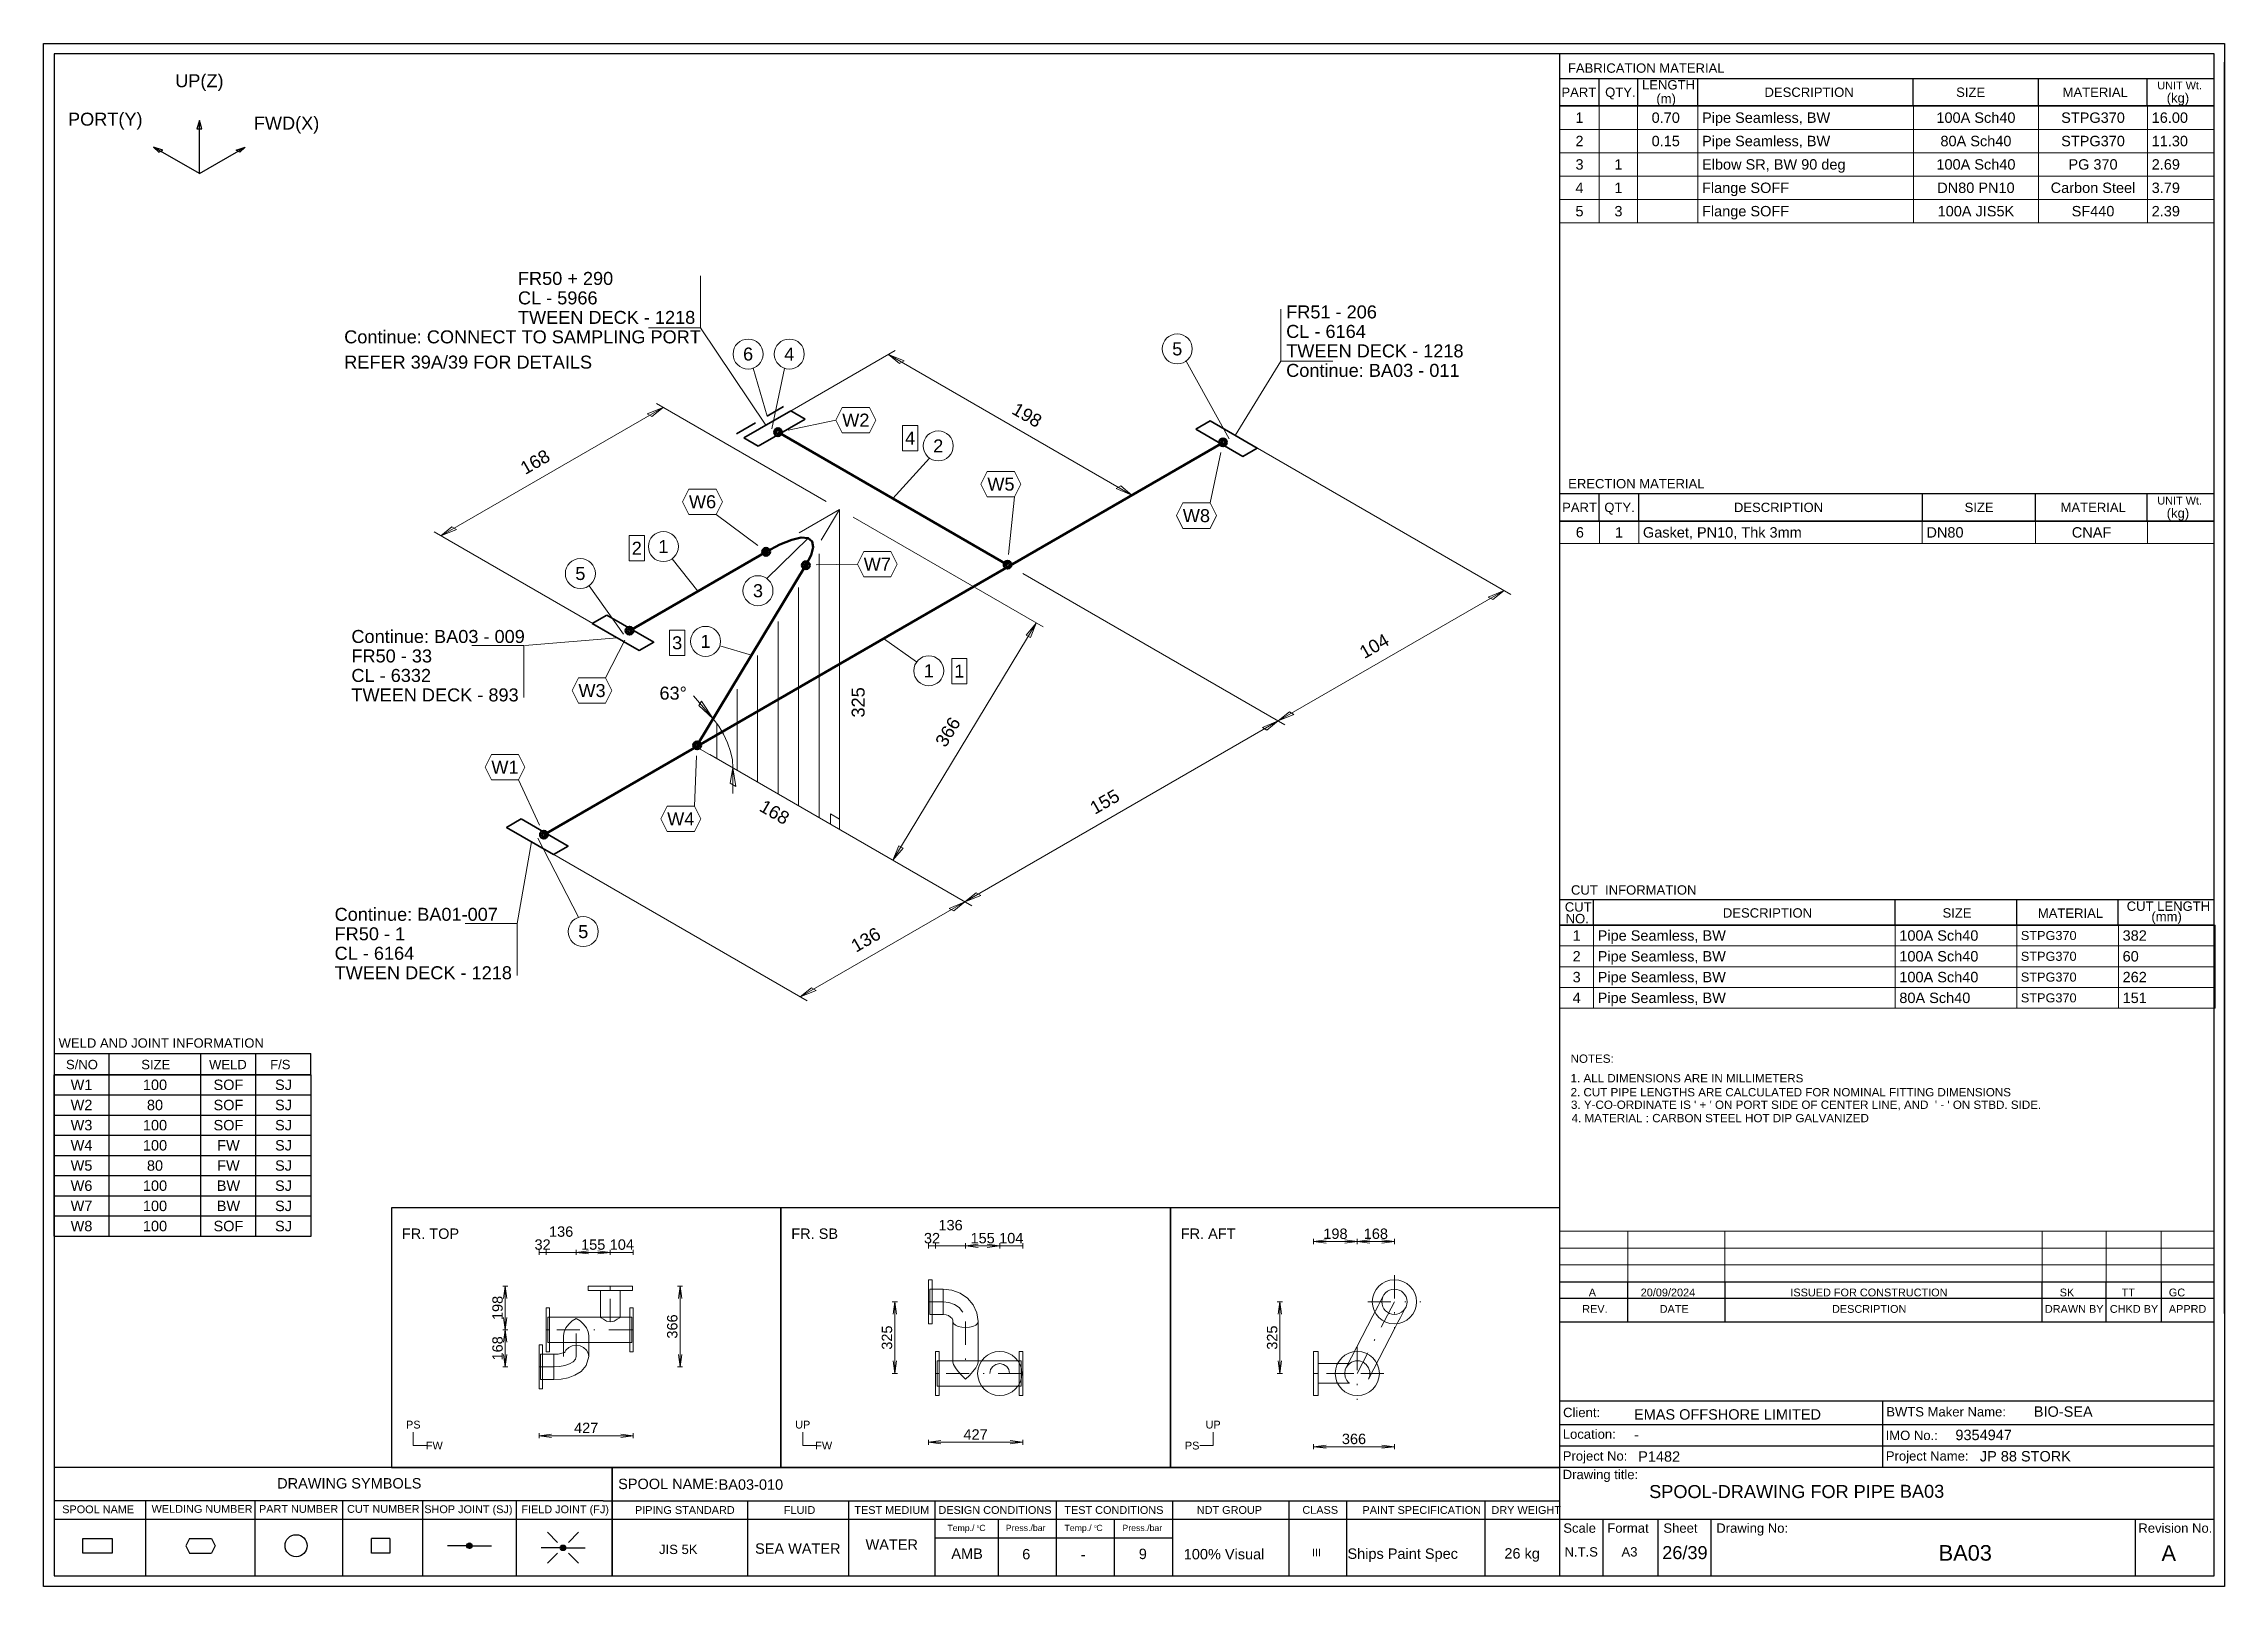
# Model space of a CAD drawing. Header units: millimetres. Extents: x 0 to 420, y 0 to 297.
import ezdxf
from ezdxf.enums import TextEntityAlignment as Align

# ---------------------------------------------------------------- set-up
doc = ezdxf.new("R2010")
doc.units = ezdxf.units.MM
doc.linetypes.add('DOTTED_DASHED5', pattern=[9.99996, 4.444427, -2.666656, 0.222221, -2.666656])
doc.linetypes.add('DOTTED_DASHED6', pattern=[10.0001, 4.444489, -2.666693, 0.222224, -2.666693])
for name, color, linetype in [('FramesFromTables', 40, 'Continuous'), ('I_Coordinates', 11, 'Continuous'), ('I_CutNumbers', 10, 'Continuous'), ('I_Dimensions', 4, 'Continuous'), ('I_OtherComponents', 2, 'Continuous'), ('I_PartNumbers', 9, 'Continuous'), ('I_Pipes', 1, 'Continuous'), ('I_Tags', 8, 'Continuous'), ('I_Triangles', 5, 'Continuous'), ('SymbolsOnDrawingSheet', 1, 'Continuous'), ('TextFromTables', 2, 'Continuous'), ('TextFromTextBoxes', 2, 'Continuous')]:
    doc.layers.add(name, color=color, linetype=linetype)
doc.styles.add('Cadmatic Default Text', font='arial.ttf')

msp = doc.modelspace()

# ---------------------------------------------------------------- texts
at = {"layer": 'I_Coordinates', "linetype": 'ByBlock', "lineweight": 0, "style": 'Cadmatic Default Text'}
for s, p in [('FR51 - 206', (239.31, 244.1)), ('Continue: CONNECT TO SAMPLING PORT', (57.89, 239.3)), ('CL - 6164', (239.31, 240.35)), ('REFER 39A/39 FOR DETAILS', (57.89, 234.44)), ('TWEEN DECK - 1218', (239.31, 236.6)), ('Continue: BA03 - 011', (239.31, 232.85))]:
    msp.add_text(s, height=2.5, dxfattribs=at).set_placement(p)
for s, p in [('Continue: BA03 - 009', (59.28, 184.12)), ('CL - 6332', (59.28, 176.62)), ('FR50 - 33', (59.28, 180.37)), ('TWEEN DECK - 893', (59.28, 172.87))]:
    msp.add_text(s, height=2.5, dxfattribs=at).set_placement(p, align=Align.TOP_LEFT)
at = {"layer": 'I_PartNumbers', "linetype": 'ByBlock', "lineweight": 0, "style": 'Cadmatic Default Text'}
msp.add_text('6', height=2.5, dxfattribs=at).set_placement((135.68, 237.24), align=Align.MIDDLE_CENTER)
at = {"layer": 'SymbolsOnDrawingSheet', "linetype": 'ByBlock', "lineweight": 25, "style": 'Cadmatic Default Text'}
for s, p in [('UP(Z)', (30, 289.86)), ('PORT(Y)', (11.88, 282.46)), ('FWD(X)', (46.79, 281.7))]:
    msp.add_text(s, height=2.5, dxfattribs=at).set_placement(p, align=Align.MIDDLE_CENTER)
for s, p in [('FR. TOP', (69, 68.9)), ('FR. SB', (144, 68.9)), ('FR. AFT', (219, 68.9))]:
    msp.add_text(s, height=2, dxfattribs=at).set_placement(p, align=Align.TOP_LEFT)
at = {"layer": 'SymbolsOnDrawingSheet', "linetype": 'ByBlock', "lineweight": 13, "style": 'Cadmatic Default Text'}
for s, p in [('136', (99.67, 68.3)), ('32', (171.1, 67.04)), ('136', (174.67, 69.54)), ('155', (180.85, 67.04)), ('104', (186.36, 67.04)), ('198', (248.8, 67.89)), ('168', (256.58, 67.89)), ('32', (96.1, 65.8)), ('155', (105.85, 65.8)), ('104', (111.36, 65.8)), ('427', (104.49, 30.5)), ('427', (179.49, 29.24)), ('366', (252.37, 28.39))]:
    msp.add_text(s, height=2, dxfattribs=at).set_placement(p, align=Align.MIDDLE_CENTER)
for s, p in [('198', (87.42, 53.6)), ('366', (121.07, 50.03)), ('168', (87.42, 45.82)), ('325', (162.42, 47.89)), ('325', (236.6, 47.89))]:
    msp.add_text(s, height=2, rotation=90, dxfattribs=at).set_placement(p, align=Align.MIDDLE_CENTER)
at = {"layer": 'SymbolsOnDrawingSheet', "linetype": 'ByBlock', "lineweight": 18, "style": 'Cadmatic Default Text'}
for s, p in [('PS', (71.2, 31.14)), ('UP', (146.2, 31.14)), ('UP', (225.24, 31.14)), ('FW', (75.24, 27.1)), ('FW', (150.24, 27.1)), ('PS', (221.2, 27.1))]:
    msp.add_text(s, height=1.5, dxfattribs=at).set_placement(p, align=Align.MIDDLE_CENTER)
at = {"layer": 'TextFromTables', "linetype": 'ByBlock', "lineweight": 13, "style": 'Cadmatic Default Text'}
for s, p in [('1', (295.8, 282.75)), ('2', (295.8, 278.25)), ('3', (295.8, 273.75)), ('4', (295.8, 269.25)), ('5', (295.8, 264.75))]:
    msp.add_text(s, height=2, dxfattribs=at).set_placement(p, align=Align.MIDDLE_CENTER)
at = {"layer": 'TextFromTables', "linetype": 'ByBlock', "lineweight": 25, "style": 'Cadmatic Default Text'}
for s, p in [('0.70 ', (312.8, 282.75)), ('100A Sch40', (372.15, 282.75)), ('STPG370', (394.7, 282.75)), ('0.15 ', (312.8, 278.25)), ('80A Sch40', (372.15, 278.25)), ('STPG370', (394.7, 278.25)), ('1', (303.3, 273.75)), ('100A Sch40', (372.15, 273.75)), ('PG 370', (394.7, 273.75)), ('1', (303.3, 269.25)), ('DN80 PN10', (372.15, 269.25)), ('Carbon Steel', (394.7, 269.25)), ('3', (303.3, 264.75)), ('100A JIS5K', (372.15, 264.75)), ('SF440', (394.7, 264.75)), ('6', (295.87, 202.91)), ('1', (303.42, 202.91)), ('CNAF', (394.42, 202.91)), ('1', (295.25, 125.3)), ('2', (295.25, 121.3)), ('3', (295.25, 117.3)), ('4', (295.25, 113.3)), ('W1', (7.3, 96.56)), ('100', (21.45, 96.56)), ('SOF', (35.6, 96.56)), ('SJ', (46.2, 96.56)), ('W2', (7.3, 92.67)), ('80', (21.45, 92.67)), ('SOF', (35.6, 92.67)), ('SJ', (46.2, 92.67)), ('W3', (7.3, 88.79)), ('100', (21.45, 88.79)), ('SOF', (35.6, 88.79)), ('SJ', (46.2, 88.79)), ('W4', (7.3, 84.91)), ('100', (21.45, 84.91)), ('FW', (35.6, 84.91)), ('SJ', (46.2, 84.91)), ('W5', (7.3, 81.02)), ('80', (21.45, 81.02)), ('FW', (35.6, 81.02)), ('SJ', (46.2, 81.02)), ('W6', (7.3, 77.14)), ('100', (21.45, 77.14)), ('BW', (35.6, 77.14)), ('SJ', (46.2, 77.14)), ('W7', (7.3, 73.25)), ('100', (21.45, 73.25)), ('BW', (35.6, 73.25)), ('SJ', (46.2, 73.25)), ('W8', (7.3, 69.37)), ('100', (21.45, 69.37)), ('SOF', (35.6, 69.37)), ('SJ', (46.2, 69.37))]:
    msp.add_text(s, height=2, dxfattribs=at).set_placement(p, align=Align.MIDDLE_CENTER)
for s, height, p in [('Pipe Seamless, BW ', 2, (319.4, 282.75)), ('16.00', 2, (406, 282.75)), ('Pipe Seamless, BW ', 2, (319.4, 278.25)), ('11.30', 2, (406, 278.25)), ('Elbow SR, BW 90 deg', 2, (319.4, 273.75)), ('2.69', 2, (406, 273.75)), ('Flange SOFF ', 2, (319.4, 269.25)), ('3.79', 2, (406, 269.25)), ('Flange SOFF ', 2, (319.4, 264.75)), ('2.39', 2, (406, 264.75)), ('Gasket, PN10, Thk 3mm ', 2, (308.02, 202.91)), ('DN80', 2, (362.62, 202.91)), ('Pipe Seamless, BW', 2, (299.3, 125.3)), ('100A Sch40', 2, (357.4, 125.3)), ('STPG370', 1.75, (380.8, 125.3)), ('382', 2, (400.4, 125.3)), ('Pipe Seamless, BW', 2, (299.3, 121.3)), ('100A Sch40', 2, (357.4, 121.3)), ('STPG370', 1.75, (380.8, 121.3)), ('60', 2, (400.4, 121.3)), ('Pipe Seamless, BW', 2, (299.3, 117.3)), ('100A Sch40', 2, (357.4, 117.3)), ('STPG370', 1.75, (380.8, 117.3)), ('262', 2, (400.4, 117.3)), ('Pipe Seamless, BW', 2, (299.3, 113.3)), ('80A Sch40', 2, (357.4, 113.3)), ('STPG370', 1.75, (380.8, 113.3)), ('151', 2, (400.4, 113.3))]:
    msp.add_text(s, height=height, dxfattribs=at).set_placement(p, align=Align.MIDDLE_LEFT)
at = {"layer": 'TextFromTextBoxes', "linetype": 'ByBlock', "lineweight": -3, "style": 'Cadmatic Default Text'}
for s, p in [('EMAS OFFSHORE LIMITED', (306.3, 33.1)), ('BIO-SEA', (383.3, 33.65)), ('9354947', (368.2, 29.15)), ('-', (306.3, 29.2)), ('P1482', (307.1, 25)), ('JP 88 STORK', (372.9, 25.05)), ('BA03-010', (130, 19.6))]:
    msp.add_text(s, height=2, dxfattribs=at).set_placement(p, align=Align.MIDDLE_LEFT)
at = {"layer": 'TextFromTextBoxes', "linetype": 'ByBlock', "lineweight": 25, "style": 'Cadmatic Default Text'}
msp.add_text('BA03', height=2.5, dxfattribs=at).set_placement((357.5, 18.3), align=Align.MIDDLE_LEFT)
at = {"layer": 'TextFromTextBoxes', "linetype": 'ByBlock', "lineweight": -3, "style": 'Cadmatic Default Text'}
for s, height, p in [('WATER', 2, (163.35, 8.05)), ('SEA WATER', 2, (145.25, 7.28)), ('AMB', 2, (177.85, 6.3)), ('6', 2, (189.25, 6.2)), ('-', 2, (200.2, 6.15)), ('9', 2, (211.7, 6.25)), ('100% Visual', 2, (227.35, 6.2)), ('Ships Paint Spec', 2, (261.75, 6.3)), ('26 kg', 2, (284.75, 6.35)), ('26/39', 2.5, (316.1, 6.5))]:
    msp.add_text(s, height=height, dxfattribs=at).set_placement(p, align=Align.MIDDLE_CENTER)
at = {"layer": 'TextFromTextBoxes', "linetype": 'ByBlock', "lineweight": 25, "style": 'Cadmatic Default Text'}
msp.add_text('BA03', height=3, dxfattribs=at).set_placement((370.1, 6.45), align=Align.MIDDLE_CENTER)

# ---------------------------------------------------------------- blocks, each defined once
blk = doc.blocks.new('SEDS_SPOOL_FORMAT_Gol_8')
at = {"layer": 'SymbolsOnDrawingSheet', "linetype": 'ByBlock', "lineweight": -3, "flags": 128}
for points in [[(0, 297), (420, 297), (420, 0), (0, 0), (0, 297)], [(418.01, 295.01), (2, 295.01)], [(2, 295.01), (2, 2)], [(292.02, 50.91), (292.02, 295.01)], [(418.01, 2), (418.01, 295.01)], [(292.02, 290.3), (418.01, 290.3)], [(299.59, 285.01), (299.59, 290.3)], [(307.02, 285.01), (307.02, 290.3)], [(318.61, 285.01), (318.61, 290.3)], [(360.08, 285.01), (360.08, 290.3)], [(384.18, 285.01), (384.18, 290.3)], [(405.15, 285.01), (405.15, 290.3)], [(405.15, 285.01), (405.15, 290.3)], [(420, 52.53), (420, 293.46)], [(420, 52.53), (420, 293.46)], [(292.02, 284.66), (292.02, 288.77)], [(292, 285), (418, 285)], [(292, 253.5), (292, 285)], [(292, 253.5), (292, 285)], [(292.02, 285.01), (418.01, 285.01)], [(418.01, 285.01), (292.02, 285.01)], [(418, 253.5), (418, 285)], [(292.02, 210.38), (418.01, 210.38)], [(299.57, 205.08), (299.57, 210.38)], [(307.21, 205.08), (307.21, 210.38)], [(361.83, 205.03), (361.83, 210.38)], [(383.61, 205.08), (383.61, 210.38)], [(405.15, 205.17), (405.15, 210.38)], [(292.02, 205.08), (292.02, 209.18)], [(292.02, 205.08), (418.01, 205.08)], [(292.02, 186.7), (292.02, 205.08)], [(292.02, 186.7), (292.02, 205.08)], [(418.01, 205.08), (292.02, 205.08)], [(418, 166), (418, 205)], [(292.02, 132.23), (418.01, 132.23)], [(292.02, 127.3), (292.02, 131.41)], [(298.48, 127.3), (298.48, 132.23)], [(356.6, 127.3), (356.6, 132.23)], [(380.01, 127.3), (380.01, 132.23)], [(399.56, 127.3), (399.56, 132.23)], [(292.02, 127.3), (418.01, 127.3)], [(418.01, 127.3), (292.02, 127.3)], [(418, 111.3), (418, 127.3)], [(2, 102.57), (51.49, 102.57)], [(12.6, 98.45), (12.6, 102.57)], [(30.28, 98.45), (30.28, 102.57)], [(40.88, 98.45), (40.88, 102.57)], [(51.49, 98.45), (51.49, 102.57)], [(2, 98.5), (51.5, 98.5)], [(2, 98.5), (51.5, 98.5)], [(51.49, 98.47), (2, 98.47)], [(2, 98.45), (51.49, 98.45)], [(418, 55.4), (418, 68.5)], [(292.02, 52.57), (292.02, 66.5)], [(292.02, 52.57), (292.02, 66.5)], [(292.02, 58.6), (418.01, 58.6)], [(292.02, 55.47), (418.01, 55.47)], [(305.1, 50.91), (305.1, 58.6)], [(323.84, 50.91), (323.84, 58.6)], [(384.91, 50.91), (384.91, 58.6)], [(397.21, 50.91), (397.21, 58.6)], [(407.86, 50.91), (407.86, 58.6)], [(292.02, 50.91), (418.01, 50.91)], [(292.02, 2), (292.02, 50.91)], [(292.02, 35.73), (418.01, 35.73)], [(354.24, 22.93), (354.24, 35.73)], [(292.02, 31.13), (418.01, 31.13)], [(292.02, 27.03), (418.01, 27.03)], [(2, 22.93), (107.74, 22.93)], [(107.74, 22.93), (292.02, 22.93)], [(109.52, 22.93), (109.52, 2)], [(109.52, 2), (109.52, 22.93)], [(292.02, 22.93), (418.01, 22.93)], [(107.74, 16.45), (2, 16.45)], [(2, 12.91), (292.02, 12.91)], [(19.62, 16.45), (19.62, 2)], [(40.69, 16.45), (40.69, 2)], [(57.56, 16.45), (57.56, 2)], [(72.95, 16.45), (72.95, 2)], [(91.02, 16.45), (91.02, 2)], [(107.74, 16.45), (292.02, 16.45)], [(135.58, 16.45), (135.58, 2)], [(155.03, 16.45), (155.03, 2)], [(171.67, 16.45), (171.67, 2)], [(183.82, 12.91), (183.82, 2)], [(195.02, 16.45), (195.02, 2)], [(206.21, 12.91), (206.21, 2)], [(217.4, 16.45), (217.4, 2)], [(239.85, 16.45), (239.85, 2)], [(250.91, 16.34), (250.91, 2)], [(277.59, 16.45), (277.59, 2)], [(292.02, 12.91), (418.01, 12.91)], [(300.39, 2), (300.39, 12.91)], [(310.96, 2), (310.96, 12.91)], [(321.13, 2), (321.13, 12.91)], [(402.9, 2), (402.9, 12.91)], [(13.2, 6.41), (7.55, 6.41), (7.55, 9.23), (13.2, 9.23)], [(13.2, 9.23), (13.2, 6.41)], [(28.12, 9.23), (27.42, 7.82)], [(28.12, 9.23), (32.36, 9.23)], [(32.36, 9.23), (33.07, 7.82)], [(66.68, 9.23), (66.68, 6.41), (63.15, 6.41), (63.15, 9.23)], [(66.68, 9.23), (63.15, 9.23)], [(99, 8.47), (97.06, 10.41)], [(101.09, 8.47), (103.03, 10.41)], [(171.67, 9.37), (217.4, 9.37)], [(171.67, 9.37), (217.4, 9.37)], [(27.42, 7.82), (28.12, 6.41)], [(28.12, 6.41), (32.36, 6.41)], [(33.07, 7.82), (32.36, 6.41)], [(81.48, 7.82), (77.79, 7.82)], [(81.49, 7.78), (82.04, 8.32)], [(81.51, 7.9), (81.93, 8.32)], [(81.52, 7.7), (82.14, 8.32)], [(81.55, 7.62), (82.22, 8.29)], [(81.56, 8.06), (81.76, 8.26)], [(81.57, 7.54), (82.28, 8.25)], [(81.62, 7.48), (82.34, 8.2)], [(81.68, 7.44), (82.4, 8.16)], [(81.74, 7.39), (82.45, 8.1)], [(81.8, 7.35), (82.48, 8.02)], [(81.88, 7.32), (82.5, 7.94)], [(81.98, 7.32), (82.53, 7.86)], [(82.09, 7.32), (82.52, 7.75)], [(82.24, 7.36), (82.47, 7.59)], [(82.54, 7.82), (86.24, 7.82)], [(99.51, 7.42), (95.82, 7.42)], [(99, 6.38), (97.06, 4.44)], [(99.53, 7.47), (99.99, 7.93)], [(99.53, 7.37), (100.1, 7.93)], [(99.56, 7.29), (100.2, 7.93)], [(99.58, 7.62), (99.88, 7.93)], [(99.58, 7.21), (100.27, 7.89)], [(99.61, 7.13), (100.33, 7.84)], [(99.67, 7.08), (100.39, 7.8)], [(99.73, 7.03), (100.45, 7.75)], [(99.79, 6.99), (100.49, 7.69)], [(99.85, 6.94), (100.52, 7.61)], [(99.94, 6.92), (100.54, 7.53)], [(100.04, 6.92), (100.57, 7.45)], [(100.15, 6.92), (100.54, 7.31)], [(100.38, 7.04), (100.49, 7.15)], [(100.57, 7.42), (104.27, 7.42)], [(101.09, 6.38), (103.03, 4.44)], [(2, 2), (418.01, 2)]]:
    blk.add_lwpolyline(points, dxfattribs=at)
at = {"layer": 'SymbolsOnDrawingSheet', "linetype": 'ByBlock', "lineweight": -3}
for centre, radius in [((48.63, 7.82), 2.12), ((82.01, 7.82), 0.53), ((100.04, 7.42), 0.53)]:
    blk.add_circle(centre, radius, dxfattribs=at)
at = {"layer": 'SymbolsOnDrawingSheet', "linetype": 'ByBlock', "lineweight": -3, "style": 'Cadmatic Default Text'}
for s, height, p in [('FABRICATION MATERIAL', 1.8, (293.57, 293.19)), ('LENGTH', 1.8, (307.84, 289.97)), ('PART', 1.8, (292.32, 288.55)), ('QTY.', 1.8, (300.74, 288.55)), ('DESCRIPTION', 1.8, (331.43, 288.55)), ('SIZE', 1.8, (368.34, 288.55)), ('MATERIAL', 1.8, (388.84, 288.55)), ('UNIT Wt.', 1.5, (407.08, 289.7)), (' (kg)', 1.8, (408.19, 287.46)), ('ERECTION MATERIAL', 1.8, (293.62, 213.19)), ('PART', 1.8, (292.45, 208.62)), ('QTY.', 1.8, (300.58, 208.62)), ('DESCRIPTION', 1.8, (325.54, 208.62)), ('SIZE', 1.8, (369.97, 208.62)), ('MATERIAL', 1.8, (388.45, 208.62)), ('UNIT Wt.', 1.5, (407.08, 209.77)), (' (kg)', 1.8, (408.19, 207.53)), ('CUT  INFORMATION', 1.8, (294.16, 134.97)), ('CUT ', 1.8, (292.97, 131.7)), ('DESCRIPTION', 1.8, (323.41, 130.55)), ('SIZE', 1.8, (365.72, 130.55)), ('MATERIAL', 1.8, (384.07, 130.5)), ('CUT LENGTH', 1.8, (401.19, 131.85)), ('NO.', 1.8, (293.13, 129.46)), ('(mm)', 1.8, (405.94, 129.85)), ('WELD AND JOINT INFORMATION', 1.8, (2.89, 105.5)), ('S/NO', 1.8, (4.31, 101.36)), ('SIZE', 1.8, (18.81, 101.36)), ('WELD', 1.8, (31.86, 101.36)), ('F/S', 1.8, (43.63, 101.36)), ('SPOOL-DRAWING FOR PIPE', 2.5, (309.22, 19.5))]:
    blk.add_text(s, height=height, dxfattribs=at).set_placement(p, align=Align.TOP_LEFT)
for s, height, p in [('(m)', 1.8, (310.6, 285.51)), ('Client:', 1.8, (292.64, 32.58)), ('BWTS Maker Name:', 1.8, (354.88, 32.71)), ('Location:', 1.8, (292.58, 28.41)), ('IMO No.:', 1.8, (354.76, 28.17)), ('Project No:', 1.8, (292.58, 24.2)), ('Project Name:', 1.8, (354.8, 24.2)), ('Drawing title:', 1.8, (292.57, 20.64)), ('DRAWING SYMBOLS', 2, (44.98, 18.84)), ('Temp./  C   ', 1.2, (174.06, 10.65)), ('0', 0.53, (179.71, 11.25)), ('Press./bar', 1.2, (185.31, 10.65)), ('Temp./  C   ', 1.2, (196.61, 10.65)), ('0', 0.53, (202.37, 11.25)), ('Press./bar', 1.2, (207.78, 10.65)), ('Scale', 1.8, (292.68, 10.32)), ('Format', 1.8, (301.16, 10.32)), ('Sheet', 1.8, (311.96, 10.32)), ('Drawing No:', 1.8, (322.14, 10.32)), ('Revision No.', 1.8, (403.43, 10.32)), ('N.T.S', 1.8, (292.92, 5.74)), ('A3', 1.8, (303.89, 5.74))]:
    blk.add_text(s, height=height, dxfattribs=at).set_placement(p)
for s, height, p in [('NOTES:', 1.6, (294.08, 101.59)), ('1. ALL DIMENSIONS ARE IN MILLIMETERS', 1.6, (294.08, 97.83)), ('2. CUT PIPE LENGTHS ARE CALCULATED FOR NOMINAL FITTING DIMENSIONS', 1.6, (294.08, 95.13)), ("3. Y-CO-ORDINATE IS ' + ' ON PORT SIDE OF CENTER LINE, AND  ' - ' ON STBD. SIDE.", 1.6, (294.16, 92.72)), ('4. MATERIAL : CARBON STEEL HOT DIP GALVANIZED', 1.6, (294.28, 90.15)), ('A', 1.5, (297.58, 56.58)), ('20/09/2024', 1.5, (307.59, 56.58)), ('ISSUED FOR CONSTRUCTION', 1.5, (336.41, 56.58)), ('SK', 1.5, (388.28, 56.58)), ('TT', 1.5, (400.21, 56.58)), ('GC', 1.5, (409.3, 56.58)), ('REV.', 1.5, (296.32, 53.41)), ('DATE', 1.5, (311.24, 53.41)), ('DESCRIPTION', 1.5, (344.43, 53.41)), ('DRAWN BY', 1.5, (385.43, 53.41)), ('CHKD BY', 1.5, (397.94, 53.41)), ('APPRD', 1.5, (409.3, 53.41)), ('SPOOL NAME:', 2, (110.65, 19.73)), ('SPOOL NAME', 1.5, (3.58, 14.83)), ('WELDING NUMBER', 1.5, (20.79, 14.91)), ('PART NUMBER', 1.5, (41.48, 14.91)), ('CUT NUMBER', 1.5, (58.44, 14.91)), ('SHOP JOINT (SJ)', 1.5, (73.31, 14.85)), ('FIELD JOINT (FJ)', 1.5, (92, 14.83)), ('PIPING STANDARD', 1.5, (113.89, 14.7)), ('FLUID', 1.5, (142.57, 14.7)), ('TEST MEDIUM', 1.5, (156.14, 14.7)), ('DESIGN CONDITIONS', 1.5, (172.34, 14.7)), ('TEST CONDITIONS', 1.5, (196.58, 14.7)), ('NDT GROUP', 1.5, (222.09, 14.7)), ('CLASS', 1.5, (242.43, 14.72)), ('PAINT SPECIFICATION', 1.5, (254.01, 14.7)), ('DRY WEIGHT', 1.5, (278.84, 14.7)), ('JIS 5K', 1.8, (118.53, 7.12)), ('III', 1.5, (244.26, 6.51)), ('A', 3, (407.89, 6.4))]:
    blk.add_text(s, height=height, dxfattribs=at).set_placement(p, align=Align.MIDDLE_LEFT)
blk = doc.blocks.new('BA01726637007_PRT_110_3')
at = {"layer": 'I_OtherComponents', "linetype": 'ByBlock', "lineweight": 35, "flags": 128}
blk.add_lwpolyline([(169.92, 199.46), (172.7, 201.07), (181.75, 195.84), (178.97, 194.23), (169.92, 199.46)], dxfattribs=at)
at = {"layer": 'I_OtherComponents', "linetype": 'ByBlock', "lineweight": 50}
for radius in [0.75, 0.375]:
    blk.add_circle((175.15, 196.93), radius, dxfattribs=at)
blk = doc.blocks.new('BA01726637007_PRT_111_3')
at = {"layer": 'I_Pipes', "linetype": 'ByBlock', "lineweight": 50}
blk.add_line((175.15, 196.93), (44.35, 121.41), dxfattribs=at)
blk = doc.blocks.new('BA01726637007_PRT_116_3')
at = {"layer": 'I_OtherComponents', "linetype": 'ByBlock', "lineweight": 35, "flags": 128}
blk.add_lwpolyline([(39.96, 124.43), (37.18, 122.82), (46.23, 117.6), (49.01, 119.2), (39.96, 124.43)], dxfattribs=at)
at = {"layer": 'I_OtherComponents', "linetype": 'ByBlock', "lineweight": 50}
for radius in [0.75, 0.375]:
    blk.add_circle((44.35, 121.41), radius, dxfattribs=at)
blk = doc.blocks.new('BA01726637007_PRT_119_3')
at = {"layer": 'I_Pipes', "linetype": 'ByBlock', "lineweight": 50}
blk.add_line((133.65, 173.38), (89.45, 198.89), dxfattribs=at)
blk = doc.blocks.new('BA01726637007_PRT_121_3')
at = {"layer": 'I_Pipes', "linetype": 'ByBlock', "lineweight": 50}
blk.add_line((94.8, 173.28), (73.86, 138.62), dxfattribs=at)
blk = doc.blocks.new('BA01726637007_PRT_122_3')
at = {"layer": 'I_Pipes', "linetype": 'ByBlock', "lineweight": 0}
for q in [(93.52, 179.55), (97.72, 178.12)]:
    blk.add_line((101.3, 184.04), q, dxfattribs=at)
at = {"layer": 'I_Pipes', "linetype": 'ByBlock', "lineweight": 50, "flags": 128}
blk.add_lwpolyline([(87.15, 175.87), (89.79, 177.26), (92.07, 178.18), (93.92, 178.6), (95.25, 178.5), (96.03, 177.88), (96.21, 176.78), (95.8, 175.23), (94.8, 173.28)], dxfattribs=at)
at = {"layer": 'I_Pipes', "linetype": 'ByBlock', "lineweight": 50}
for centre, radius in [((87.15, 175.87), 0.75), ((87.15, 175.87), 0.375), ((94.8, 173.28), 0.75), ((94.8, 173.28), 0.375)]:
    blk.add_circle(centre, radius, dxfattribs=at)
blk = doc.blocks.new('BA01726637007_PRT_123_3')
at = {"layer": 'I_Pipes', "linetype": 'ByBlock', "lineweight": 50}
blk.add_line((60.84, 160.68), (87.15, 175.87), dxfattribs=at)
blk = doc.blocks.new('BA01726637007_PRT_124_3')
at = {"layer": 'I_OtherComponents', "linetype": 'ByBlock', "lineweight": 35, "flags": 128}
blk.add_lwpolyline([(56.45, 163.7), (53.67, 162.09), (62.72, 156.87), (65.5, 158.47), (56.45, 163.7)], dxfattribs=at)
at = {"layer": 'I_OtherComponents', "linetype": 'ByBlock', "lineweight": 50}
for radius in [0.75, 0.375]:
    blk.add_circle((60.84, 160.68), radius, dxfattribs=at)
blk = doc.blocks.new('BA01726637007_TRI_0_3')
at = {"layer": 'I_Triangles', "linetype": 'ByBlock', "lineweight": 0}
for p, q in [((97.35, 124.69), (97.35, 175.51)), ((93.41, 126.97), (93.41, 168.98)), ((89.47, 129.24), (89.47, 162.46)), ((85.52, 131.52), (85.52, 155.93)), ((81.58, 133.8), (81.58, 149.4)), ((77.64, 136.07), (77.64, 142.88))]:
    blk.add_line(p, q, dxfattribs=at)
at = {"layer": 'I_Triangles', "linetype": 'ByBlock', "lineweight": 0, "flags": 128}
for points in [[(73.69, 138.35), (101.3, 122.42), (101.3, 184.04)], [(73.17, 148.15), (76.94, 143.73), (74.17, 146.25), (74.69, 147.11), (76.94, 143.73), (78.03, 142.3), (78.97, 140.74), (79.73, 139.11), (80.3, 137.45), (80.65, 135.82), (80.77, 134.27), (80.2, 131.33), (81.33, 130.68), (80.77, 134.27), (80.77, 129.37)], [(99.56, 123.42), (99.56, 125.42), (101.3, 124.42)]]:
    blk.add_lwpolyline(points, dxfattribs=at)
at = {"layer": 'I_Triangles', "linetype": 'ByBlock', "lineweight": 0, "style": 'Cadmatic Default Text'}
blk.add_text('63°', height=2.5, dxfattribs=at).set_placement((69.25, 148.66), align=Align.MIDDLE_CENTER)
for s, rotation, p in [('325', 90, (104.87, 146.88)), ('168', 330, (88.78, 125.75))]:
    blk.add_text(s, height=2.5, rotation=rotation, dxfattribs=at).set_placement(p, align=Align.MIDDLE_CENTER)
blk = doc.blocks.new('BA01726637007_DIM_0_3')
at = {"layer": 'I_Dimensions', "linetype": 'ByBlock', "lineweight": 0}
for p, q in [((126.74, 107.73), (76.29, 136.85)), ((44.59, 118.55), (95.03, 89.42)), ((93.73, 90.17), (125.44, 108.48))]:
    blk.add_line(p, q, dxfattribs=at)
at = {"layer": 'I_Dimensions', "linetype": 'ByBlock', "lineweight": 0, "flags": 128}
for points in [[(125.44, 108.48), (123.27, 106.73), (122.41, 107.23), (125.44, 108.48)], [(93.73, 90.17), (96.77, 91.42), (95.9, 91.92), (93.73, 90.17)]]:
    blk.add_lwpolyline(points, dxfattribs=at)
at = {"layer": 'I_Dimensions', "linetype": 'ByBlock', "lineweight": 0, "style": 'Cadmatic Default Text'}
blk.add_text('136', height=2.5, rotation=30, dxfattribs=at).set_placement((106.34, 101.2), align=Align.MIDDLE_CENTER)
blk = doc.blocks.new('BA01726637007_DIM_1_3')
at = {"layer": 'I_Dimensions', "linetype": 'ByBlock', "lineweight": 0}
for p, q in [((187.05, 142.55), (136.6, 171.67)), ((125.44, 108.48), (185.75, 143.3)), ((76.29, 136.85), (126.74, 107.73))]:
    blk.add_line(p, q, dxfattribs=at)
at = {"layer": 'I_Dimensions', "linetype": 'ByBlock', "lineweight": 0, "flags": 128}
for points in [[(185.75, 143.3), (183.59, 141.55), (182.72, 142.05), (185.75, 143.3)], [(125.44, 108.48), (128.47, 109.73), (127.6, 110.23), (125.44, 108.48)]]:
    blk.add_lwpolyline(points, dxfattribs=at)
at = {"layer": 'I_Dimensions', "linetype": 'ByBlock', "lineweight": 0, "style": 'Cadmatic Default Text'}
blk.add_text('155', height=2.5, rotation=30, dxfattribs=at).set_placement((152.35, 127.76), align=Align.MIDDLE_CENTER)
blk = doc.blocks.new('BA01726637007_DIM_2_3')
at = {"layer": 'I_Dimensions', "linetype": 'ByBlock', "lineweight": 0}
for p, q in [((89.7, 201.75), (112, 214.63)), ((110.7, 213.88), (157.6, 186.8)), ((158.9, 187.55), (136.6, 174.67))]:
    blk.add_line(p, q, dxfattribs=at)
at = {"layer": 'I_Dimensions', "linetype": 'ByBlock', "lineweight": 0, "flags": 128}
for points in [[(110.7, 213.88), (112.86, 212.13), (113.73, 212.63), (110.7, 213.88)], [(157.6, 186.8), (154.57, 188.05), (155.44, 188.55), (157.6, 186.8)]]:
    blk.add_lwpolyline(points, dxfattribs=at)
at = {"layer": 'I_Dimensions', "linetype": 'ByBlock', "lineweight": 0, "style": 'Cadmatic Default Text'}
blk.add_text('198', height=2.5, rotation=330, dxfattribs=at).set_placement((137.4, 202.21), align=Align.MIDDLE_CENTER)
blk = doc.blocks.new('BA01726637007_DIM_3_3')
at = {"layer": 'I_Dimensions', "linetype": 'ByBlock', "lineweight": 0}
for p, q in [((24.49, 178.94), (67.3, 203.66)), ((66.01, 204.41), (98.7, 185.54)), ((55.88, 160.82), (23.19, 179.69))]:
    blk.add_line(p, q, dxfattribs=at)
at = {"layer": 'I_Dimensions', "linetype": 'ByBlock', "lineweight": 0, "flags": 128}
for points in [[(67.3, 203.66), (65.14, 201.91), (64.27, 202.41), (67.3, 203.66)], [(24.49, 178.94), (27.52, 180.19), (26.65, 180.69), (24.49, 178.94)]]:
    blk.add_lwpolyline(points, dxfattribs=at)
at = {"layer": 'I_Dimensions', "linetype": 'ByBlock', "lineweight": 0, "style": 'Cadmatic Default Text'}
blk.add_text('168', height=2.5, rotation=30, dxfattribs=at).set_placement((42.65, 193.18), align=Align.MIDDLE_CENTER)
blk = doc.blocks.new('BA01726637007_DIM_4_3')
at = {"layer": 'I_Dimensions', "linetype": 'ByBlock', "lineweight": 0}
for p, q in [((140.48, 161.41), (103.9, 182.54)), ((111.58, 116.48), (139.19, 162.16)), ((76.29, 136.85), (112.88, 115.73))]:
    blk.add_line(p, q, dxfattribs=at)
at = {"layer": 'I_Dimensions', "linetype": 'ByBlock', "lineweight": 0, "flags": 128}
for points in [[(139.19, 162.16), (138.07, 159.35), (137.2, 159.85), (139.19, 162.16)], [(111.58, 116.48), (113.57, 118.79), (112.7, 119.29), (111.58, 116.48)]]:
    blk.add_lwpolyline(points, dxfattribs=at)
at = {"layer": 'I_Dimensions', "linetype": 'ByBlock', "lineweight": 0, "style": 'Cadmatic Default Text'}
blk.add_text('366', height=2.5, rotation=58.8606, dxfattribs=at).set_placement((122.14, 141.19), align=Align.MIDDLE_CENTER)
blk = doc.blocks.new('BA01726637007_DIM_5_3')
at = {"layer": 'I_Dimensions', "linetype": 'ByBlock', "lineweight": 0}
for p, q in [((230.56, 167.66), (180.11, 196.79)), ((136.6, 171.67), (187.05, 142.55)), ((185.75, 143.3), (229.26, 168.41))]:
    blk.add_line(p, q, dxfattribs=at)
at = {"layer": 'I_Dimensions', "linetype": 'ByBlock', "lineweight": 0, "flags": 128}
for points in [[(229.26, 168.41), (227.09, 166.66), (226.23, 167.16), (229.26, 168.41)], [(185.75, 143.3), (188.78, 144.55), (187.92, 145.05), (185.75, 143.3)]]:
    blk.add_lwpolyline(points, dxfattribs=at)
at = {"layer": 'I_Dimensions', "linetype": 'ByBlock', "lineweight": 0, "style": 'Cadmatic Default Text'}
blk.add_text('104', height=2.5, rotation=30, dxfattribs=at).set_placement((204.26, 157.73), align=Align.MIDDLE_CENTER)
blk = doc.blocks.new('BA01726637007_CRD_0_3')
at = {"layer": 'I_Coordinates', "linetype": 'ByBlock', "lineweight": 0}
blk.add_line((39.2, 104.33), (41.99, 120.05), dxfattribs=at)
at = {"layer": 'I_Coordinates', "linetype": 'ByBlock', "lineweight": 0, "flags": 128}
blk.add_lwpolyline([(39.2, 94.33), (39.2, 104.33), (29.2, 104.33)], dxfattribs=at)
at = {"layer": 'I_Coordinates', "linetype": 'ByBlock', "lineweight": 0, "style": 'Cadmatic Default Text'}
for s, p in [('Continue: BA01-007', (4.04, 107.33)), ('FR50 - 1', (4.04, 103.58)), ('CL - 6164', (4.04, 99.83)), ('TWEEN DECK - 1218', (4.04, 96.08))]:
    blk.add_text(s, height=2.5, dxfattribs=at).set_placement(p, align=Align.TOP_LEFT)
blk = doc.blocks.new('BA01726637007_CRD_2_3')
at = {"layer": 'I_Coordinates', "linetype": 'ByBlock', "lineweight": 0}
blk.add_line((74.51, 219), (87.1, 200.25), dxfattribs=at)
at = {"layer": 'I_Coordinates', "linetype": 'ByBlock', "lineweight": 0, "flags": 128}
blk.add_lwpolyline([(74.51, 229), (74.51, 219), (64.51, 219)], dxfattribs=at)
at = {"layer": 'I_Coordinates', "linetype": 'ByBlock', "lineweight": 0, "style": 'Cadmatic Default Text'}
for s, p in [('FR50 + 290', (39.35, 227.25)), ('CL - 5966', (39.35, 223.5)), ('TWEEN DECK - 1218', (39.35, 219.75))]:
    blk.add_text(s, height=2.5, dxfattribs=at).set_placement(p)
blk = doc.blocks.new('BA01726637007_PTN_0_3')
at = {"layer": 'I_PartNumbers', "linetype": 'ByBlock', "lineweight": 0}
blk.add_line((168.03, 212.59), (176.33, 197.61), dxfattribs=at)
blk.add_circle((166.33, 214.93), 2.89, dxfattribs=at)
at = {"layer": 'I_PartNumbers', "linetype": 'ByBlock', "lineweight": 0, "style": 'Cadmatic Default Text'}
blk.add_text('5', height=2.5, dxfattribs=at).set_placement((166.33, 214.93), align=Align.MIDDLE_CENTER)
blk = doc.blocks.new('BA01726637007_PTN_1_3')
at = {"layer": 'I_PartNumbers', "linetype": 'ByBlock', "lineweight": 0}
blk.add_line((51.04, 105.5), (43.17, 120.73), dxfattribs=at)
blk.add_circle((51.93, 102.75), 2.89, dxfattribs=at)
at = {"layer": 'I_PartNumbers', "linetype": 'ByBlock', "lineweight": 0, "style": 'Cadmatic Default Text'}
blk.add_text('5', height=2.5, dxfattribs=at).set_placement((51.93, 102.75), align=Align.MIDDLE_CENTER)
blk = doc.blocks.new('BA01726637007_PTN_2_3')
at = {"layer": 'I_PartNumbers', "linetype": 'ByBlock', "lineweight": 0}
blk.add_line((87.28, 170.72), (95.25, 178.5), dxfattribs=at)
blk.add_circle((85.58, 168.38), 2.89, dxfattribs=at)
at = {"layer": 'I_PartNumbers', "linetype": 'ByBlock', "lineweight": 0, "style": 'Cadmatic Default Text'}
blk.add_text('3', height=2.5, dxfattribs=at).set_placement((85.58, 168.38), align=Align.MIDDLE_CENTER)
blk = doc.blocks.new('BA01726637007_PTN_3_3')
at = {"layer": 'I_PartNumbers', "linetype": 'ByBlock', "lineweight": 0}
blk.add_line((69.06, 174.54), (74, 168.28), dxfattribs=at)
blk.add_circle((67.36, 176.88), 2.89, dxfattribs=at)
at = {"layer": 'I_PartNumbers', "linetype": 'ByBlock', "lineweight": 0, "style": 'Cadmatic Default Text'}
blk.add_text('1', height=2.5, dxfattribs=at).set_placement((67.36, 176.88), align=Align.MIDDLE_CENTER)
blk = doc.blocks.new('BA01726637007_PTN_4_3')
at = {"layer": 'I_PartNumbers', "linetype": 'ByBlock', "lineweight": 0}
blk.add_line((53.07, 169.35), (59.66, 160), dxfattribs=at)
blk.add_circle((51.37, 171.69), 2.89, dxfattribs=at)
at = {"layer": 'I_PartNumbers', "linetype": 'ByBlock', "lineweight": 0, "style": 'Cadmatic Default Text'}
blk.add_text('5', height=2.5, dxfattribs=at).set_placement((51.37, 171.69), align=Align.MIDDLE_CENTER)
blk = doc.blocks.new('BA01726637007_PTN_5_3')
at = {"layer": 'I_PartNumbers', "linetype": 'ByBlock', "lineweight": 0}
blk.add_line((90.71, 211.19), (88.28, 199.57), dxfattribs=at)
blk.add_circle((91.61, 213.94), 2.89, dxfattribs=at)
at = {"layer": 'I_PartNumbers', "linetype": 'ByBlock', "lineweight": 0, "style": 'Cadmatic Default Text'}
blk.add_text('4', height=2.5, dxfattribs=at).set_placement((91.61, 213.94), align=Align.MIDDLE_CENTER)
blk = doc.blocks.new('BA01726637007_PTN_6_3')
at = {"layer": 'I_PartNumbers', "linetype": 'ByBlock', "lineweight": 0}
blk.add_line((78.23, 157.74), (84.33, 155.95), dxfattribs=at)
blk.add_circle((75.48, 158.63), 2.89, dxfattribs=at)
at = {"layer": 'I_PartNumbers', "linetype": 'ByBlock', "lineweight": 0, "style": 'Cadmatic Default Text'}
blk.add_text('1', height=2.5, dxfattribs=at).set_placement((75.48, 158.63), align=Align.MIDDLE_CENTER)
blk = doc.blocks.new('BA01726637007_PTN_7_3')
at = {"layer": 'I_PartNumbers', "linetype": 'ByBlock', "lineweight": 0}
blk.add_line((116.14, 154.66), (109.75, 159.17), dxfattribs=at)
blk.add_circle((118.48, 152.96), 2.89, dxfattribs=at)
at = {"layer": 'I_PartNumbers', "linetype": 'ByBlock', "lineweight": 0, "style": 'Cadmatic Default Text'}
blk.add_text('1', height=2.5, dxfattribs=at).set_placement((118.48, 152.96), align=Align.MIDDLE_CENTER)
blk = doc.blocks.new('BA01726637007_PTN_8_3')
at = {"layer": 'I_PartNumbers', "linetype": 'ByBlock', "lineweight": 0}
blk.add_line((118.6, 193.91), (111.55, 186.13), dxfattribs=at)
blk.add_circle((120.3, 196.25), 2.89, dxfattribs=at)
at = {"layer": 'I_PartNumbers', "linetype": 'ByBlock', "lineweight": 0, "style": 'Cadmatic Default Text'}
blk.add_text('2', height=2.5, dxfattribs=at).set_placement((120.3, 196.25), align=Align.MIDDLE_CENTER)
blk = doc.blocks.new('BA01726637007_CUT_9_3')
at = {"layer": 'I_CutNumbers', "linetype": 'ByBlock', "lineweight": 0, "flags": 128}
blk.add_lwpolyline([(63.71, 174.1), (63.71, 179), (60.77, 179), (60.77, 174.1), (63.71, 174.1)], dxfattribs=at)
at = {"layer": 'I_CutNumbers', "linetype": 'ByBlock', "lineweight": 0, "style": 'Cadmatic Default Text'}
blk.add_text('2', height=2.5, dxfattribs=at).set_placement((62.24, 176.55), align=Align.MIDDLE_CENTER)
blk = doc.blocks.new('BA01726637007_CUT_10_3')
at = {"layer": 'I_CutNumbers', "linetype": 'ByBlock', "lineweight": 0, "flags": 128}
blk.add_lwpolyline([(71.49, 155.9), (71.49, 160.8), (68.55, 160.8), (68.55, 155.9), (71.49, 155.9)], dxfattribs=at)
at = {"layer": 'I_CutNumbers', "linetype": 'ByBlock', "lineweight": 0, "style": 'Cadmatic Default Text'}
blk.add_text('3', height=2.5, dxfattribs=at).set_placement((70.02, 158.35), align=Align.MIDDLE_CENTER)
blk = doc.blocks.new('BA01726637007_CUT_11_3')
at = {"layer": 'I_CutNumbers', "linetype": 'ByBlock', "lineweight": 0, "flags": 128}
blk.add_lwpolyline([(125.83, 150.47), (125.83, 155.36), (122.89, 155.36), (122.89, 150.47), (125.83, 150.47)], dxfattribs=at)
at = {"layer": 'I_CutNumbers', "linetype": 'ByBlock', "lineweight": 0, "style": 'Cadmatic Default Text'}
blk.add_text('1', height=2.5, dxfattribs=at).set_placement((124.36, 152.91), align=Align.MIDDLE_CENTER)
blk = doc.blocks.new('BA01726637007_CUT_12_3')
at = {"layer": 'I_CutNumbers', "linetype": 'ByBlock', "lineweight": 0, "flags": 128}
blk.add_lwpolyline([(116.36, 195.31), (116.36, 200.21), (113.42, 200.21), (113.42, 195.31), (116.36, 195.31)], dxfattribs=at)
at = {"layer": 'I_CutNumbers', "linetype": 'ByBlock', "lineweight": 0, "style": 'Cadmatic Default Text'}
blk.add_text('4', height=2.5, dxfattribs=at).set_placement((114.89, 197.76), align=Align.MIDDLE_CENTER)
blk = doc.blocks.new('Pi_Weld_0')
at = {"layer": 'I_Tags', "linetype": 'ByBlock', "lineweight": 0, "flags": 128}
for points in [[(2.62, 2.45), (4.71, 12.14)], [(-2.62, 2.45), (-3.84, 0)], [(-3.84, 0), (-2.62, -2.45)], [(2.62, 2.45), (-2.62, 2.45)], [(3.84, 0), (2.62, 2.45)], [(2.62, -2.45), (3.84, 0)], [(-2.62, -2.45), (2.62, -2.45)]]:
    blk.add_lwpolyline(points, dxfattribs=at)
at = {"layer": 'I_Tags', "linetype": 'ByBlock', "lineweight": 0, "style": 'Cadmatic Default Text'}
blk.add_text('W8', height=2.5, dxfattribs=at).set_placement((0, 0), align=Align.MIDDLE_CENTER)
blk = doc.blocks.new('Pi_Weld_1')
at = {"layer": 'I_Tags', "linetype": 'ByBlock', "lineweight": 0, "flags": 128}
for points in [[(-2.62, 2.45), (-3.84, 0)], [(-3.84, 0), (-2.62, -2.45)], [(2.62, 2.45), (-2.62, 2.45)], [(3.84, 0), (2.62, 2.45)], [(2.62, -2.45), (3.84, 0)], [(-2.62, -2.45), (2.62, -2.45)], [(2.62, -2.45), (6.66, -11.18)]]:
    blk.add_lwpolyline(points, dxfattribs=at)
at = {"layer": 'I_Tags', "linetype": 'ByBlock', "lineweight": 0, "style": 'Cadmatic Default Text'}
blk.add_text('W1', height=2.5, dxfattribs=at).set_placement((0, 0), align=Align.MIDDLE_CENTER)
blk = doc.blocks.new('Pi_Weld_2')
at = {"layer": 'I_Tags', "linetype": 'ByBlock', "lineweight": 0, "flags": 128}
for points in [[(2.62, 2.45), (6.31, 9.73)], [(-2.62, 2.45), (-3.84, 0)], [(-3.84, 0), (-2.62, -2.45)], [(2.62, 2.45), (-2.62, 2.45)], [(3.84, 0), (2.62, 2.45)], [(2.62, -2.45), (3.84, 0)], [(-2.62, -2.45), (2.62, -2.45)]]:
    blk.add_lwpolyline(points, dxfattribs=at)
at = {"layer": 'I_Tags', "linetype": 'ByBlock', "lineweight": 0, "style": 'Cadmatic Default Text'}
blk.add_text('W3', height=2.5, dxfattribs=at).set_placement((0, 0), align=Align.MIDDLE_CENTER)
blk = doc.blocks.new('Pi_Weld_3')
at = {"layer": 'I_Tags', "linetype": 'ByBlock', "lineweight": 0, "flags": 128}
for points in [[(-3.84, 0), (-11.77, -0.16)], [(-2.62, 2.45), (-3.84, 0)], [(-3.84, 0), (-2.62, -2.45)], [(2.62, 2.45), (-2.62, 2.45)], [(3.84, 0), (2.62, 2.45)], [(2.62, -2.45), (3.84, 0)], [(-2.62, -2.45), (2.62, -2.45)]]:
    blk.add_lwpolyline(points, dxfattribs=at)
at = {"layer": 'I_Tags', "linetype": 'ByBlock', "lineweight": 0, "style": 'Cadmatic Default Text'}
blk.add_text('W7', height=2.5, dxfattribs=at).set_placement((0, 0), align=Align.MIDDLE_CENTER)
blk = doc.blocks.new('Pi_Weld_4')
at = {"layer": 'I_Tags', "linetype": 'ByBlock', "lineweight": 0, "flags": 128}
for points in [[(2.62, 2.45), (3.06, 12.17)], [(-2.62, 2.45), (-3.84, 0)], [(-3.84, 0), (-2.62, -2.45)], [(2.62, 2.45), (-2.62, 2.45)], [(3.84, 0), (2.62, 2.45)], [(2.62, -2.45), (3.84, 0)], [(-2.62, -2.45), (2.62, -2.45)]]:
    blk.add_lwpolyline(points, dxfattribs=at)
at = {"layer": 'I_Tags', "linetype": 'ByBlock', "lineweight": 0, "style": 'Cadmatic Default Text'}
blk.add_text('W4', height=2.5, dxfattribs=at).set_placement((0, 0), align=Align.MIDDLE_CENTER)
blk = doc.blocks.new('Pi_Weld_5')
at = {"layer": 'I_Tags', "linetype": 'ByBlock', "lineweight": 0, "flags": 128}
for points in [[(-2.62, 2.45), (-3.84, 0)], [(-3.84, 0), (-2.62, -2.45)], [(2.62, 2.45), (-2.62, 2.45)], [(3.84, 0), (2.62, 2.45)], [(2.62, -2.45), (3.84, 0)], [(-2.62, -2.45), (2.62, -2.45)], [(2.62, -2.45), (10.65, -8.44)]]:
    blk.add_lwpolyline(points, dxfattribs=at)
at = {"layer": 'I_Tags', "linetype": 'ByBlock', "lineweight": 0, "style": 'Cadmatic Default Text'}
blk.add_text('W6', height=2.5, dxfattribs=at).set_placement((0, 0), align=Align.MIDDLE_CENTER)
blk = doc.blocks.new('Pi_Weld_6')
at = {"layer": 'I_Tags', "linetype": 'ByBlock', "lineweight": 0, "flags": 128}
for points in [[(-3.84, 0), (-13.02, -1.91)], [(-2.62, 2.45), (-3.84, 0)], [(-3.84, 0), (-2.62, -2.45)], [(2.62, 2.45), (-2.62, 2.45)], [(3.84, 0), (2.62, 2.45)], [(2.62, -2.45), (3.84, 0)], [(-2.62, -2.45), (2.62, -2.45)]]:
    blk.add_lwpolyline(points, dxfattribs=at)
at = {"layer": 'I_Tags', "linetype": 'ByBlock', "lineweight": 0, "style": 'Cadmatic Default Text'}
blk.add_text('W2', height=2.5, dxfattribs=at).set_placement((0, 0), align=Align.MIDDLE_CENTER)
blk = doc.blocks.new('Pi_Weld_7')
at = {"layer": 'I_Tags', "linetype": 'ByBlock', "lineweight": 0, "flags": 128}
for points in [[(-2.62, 2.45), (-3.84, 0)], [(-3.84, 0), (-2.62, -2.45)], [(2.62, 2.45), (-2.62, 2.45)], [(3.84, 0), (2.62, 2.45)], [(2.62, -2.45), (3.84, 0)], [(-2.62, -2.45), (2.62, -2.45)], [(2.62, -2.45), (1.48, -13.54)]]:
    blk.add_lwpolyline(points, dxfattribs=at)
at = {"layer": 'I_Tags', "linetype": 'ByBlock', "lineweight": 0, "style": 'Cadmatic Default Text'}
blk.add_text('W5', height=2.5, dxfattribs=at).set_placement((0, 0), align=Align.MIDDLE_CENTER)

# ---------------------------------------------------------------- linework, layer by layer
at = {"linetype": 'ByBlock', "lineweight": 25, "flags": 128}
for points in [[(67, 22.9), (142, 22.9), (142, 72.9), (67, 72.9), (67, 22.9)], [(142, 22.9), (217, 22.9), (217, 72.9), (142, 72.9), (142, 22.9)], [(217, 22.9), (292, 22.9), (292, 72.9), (217, 72.9), (217, 22.9)]]:
    msp.add_lwpolyline(points, dxfattribs=at)
at = {"linetype": 'ByBlock', "lineweight": 18, "flags": 128}
for points in [[(170.42, 59.04), (171.1, 59.04), (171.1, 50.54), (170.42, 50.54), (170.42, 59.04)], [(113.39, 57.8), (113.39, 56.95), (104.89, 56.95), (104.89, 57.8), (113.39, 57.8)], [(107.39, 56.95), (107.25, 56.95), (107.25, 51.82)], [(107.8, 56.95), (107.39, 56.95)], [(108.42, 56.95), (107.8, 56.95)], [(109.14, 56.95), (108.42, 56.95)], [(109.86, 56.95), (109.14, 56.95)], [(110.48, 56.95), (109.86, 56.95)], [(110.89, 56.95), (110.48, 56.95)], [(110.89, 51.71), (111.03, 51.82), (111.03, 56.95), (110.89, 56.95)], [(170.71, 57.22), (173.25, 57.22), (173.25, 52.36), (170.71, 52.36), (170.71, 57.22)], [(173.25, 57.22), (174.93, 57.02)], [(173.25, 52.36), (173.25, 52.48), (173.25, 52.83), (173.25, 53.37), (173.25, 54.04), (173.25, 54.79), (173.25, 55.54), (173.25, 56.22), (173.25, 56.76), (173.25, 57.1), (173.25, 57.22)], [(174.93, 57.02), (176.51, 56.44)], [(176.51, 56.44), (177.91, 55.49)], [(177.91, 55.49), (179.02, 54.2)], [(257, 53.99), (257.41, 54.79)], [(257.41, 54.79), (257.73, 55.39)], [(257.73, 55.39), (257.92, 55.78)], [(257.92, 55.78), (257.99, 55.91)], [(96.78, 53.64), (97.46, 53.64), (97.46, 45.14), (96.78, 45.14), (96.78, 53.64)], [(113.27, 46.96), (97.08, 46.96), (97.08, 51.82), (113.27, 51.82), (113.27, 46.96)], [(101.14, 50.48), (100.6, 49.76)], [(101.81, 51.1), (101.14, 50.48)], [(102.56, 51.55), (101.81, 51.1)], [(103.31, 51.1), (102.56, 51.55)], [(103.99, 50.48), (103.31, 51.1)], [(104.53, 49.76), (103.99, 50.48)], [(107.25, 51.82), (107.39, 51.71)], [(107.39, 51.71), (107.8, 51.42)], [(107.8, 51.42), (108.42, 51.08)], [(108.42, 51.08), (109.14, 50.91)], [(109.14, 50.91), (109.86, 51.08)], [(109.86, 51.08), (110.48, 51.42)], [(110.48, 51.42), (110.89, 51.71)], [(113.57, 45.14), (112.89, 45.14), (112.89, 53.64), (113.57, 53.64), (113.57, 45.14)], [(173.8, 52.3), (173.25, 52.36)], [(174.3, 52.12), (173.8, 52.3)], [(174.69, 51.85), (174.3, 52.12)], [(174.95, 51.55), (174.69, 51.85)], [(175.09, 51.25), (174.95, 51.55)], [(175.13, 50.96), (175.09, 51.25)], [(175.13, 50.96), (175.25, 50.61), (175.6, 50.3), (176.14, 50.06), (176.81, 49.9), (177.56, 49.84), (178.31, 49.9), (178.99, 50.06), (179.53, 50.3), (179.87, 50.61), (179.99, 50.96)], [(175.13, 50.95), (175.13, 43.15), (175.25, 42.7)], [(179.02, 54.2), (179.74, 52.65)], [(179.74, 52.65), (179.99, 50.96)], [(179.87, 42.7), (179.99, 43.15), (179.99, 50.95)], [(256.01, 52.07), (250.85, 42.11), (251.3, 42.72)], [(256.01, 52.07), (256.52, 53.07)], [(256.52, 53.07), (257, 53.99)], [(260.83, 50.84), (260.32, 49.84)], [(261.31, 51.76), (260.83, 50.84)], [(261.72, 52.55), (261.31, 51.76)], [(262.04, 53.16), (261.72, 52.55)], [(262.24, 53.55), (262.04, 53.16)], [(262.3, 53.68), (262.24, 53.55)], [(95.42, 46.5), (96.1, 46.5), (96.1, 38), (95.42, 38), (95.42, 46.5)], [(100.25, 49), (100.14, 48.27), (100.14, 44.24)], [(100.6, 49.76), (100.25, 49)], [(104.99, 44.24), (104.87, 44.9), (104.53, 45.5), (103.99, 45.98), (103.31, 46.29), (102.56, 46.39), (101.81, 46.29), (101.14, 45.98), (100.6, 45.5), (100.36, 45.08)], [(104.87, 49), (104.53, 49.76)], [(104.99, 44.24), (104.99, 48.28), (104.87, 49)], [(255.41, 40.6), (255.17, 39.88), (260.32, 49.84)], [(95.71, 44.68), (98.25, 44.68), (98.25, 39.82), (95.71, 39.82), (95.71, 44.68)], [(98.25, 44.68), (99.07, 44.73)], [(99.07, 44.73), (99.78, 44.87)], [(99.78, 44.87), (100.29, 45.04)], [(100.29, 45.04), (100.47, 45.14)], [(104.51, 42.5), (103.5, 41.34)], [(104.99, 44.24), (104.51, 42.5)], [(171.79, 45.24), (172.46, 45.24), (172.46, 36.74), (171.79, 36.74), (171.79, 45.24)], [(188.27, 38.56), (172.08, 38.56), (172.08, 43.42), (188.27, 43.42), (188.27, 38.56)], [(175.25, 42.7), (175.6, 42.08)], [(175.6, 42.08), (176.13, 41.36)], [(178.99, 41.36), (179.53, 42.08)], [(179.53, 42.08), (179.87, 42.7)], [(182.39, 41.72), (182.8, 42.33), (182.39, 41.72)], [(182.8, 42.33), (183.42, 42.74), (182.8, 42.33)], [(183.42, 42.74), (184.14, 42.88), (183.42, 42.74)], [(184.14, 42.88), (184.87, 42.74), (184.14, 42.88)], [(184.87, 42.74), (185.48, 42.33), (184.87, 42.74)], [(185.48, 42.33), (185.89, 41.72), (185.48, 42.33)], [(188.57, 36.74), (187.89, 36.74), (187.89, 45.24), (188.57, 45.24), (188.57, 36.74)], [(244.6, 45.24), (245.45, 45.24), (245.45, 36.74), (244.6, 36.74), (244.6, 45.24)], [(251.32, 42.74), (251.49, 42.88), (245.45, 42.88), (245.45, 42.74)], [(245.45, 42.74), (245.45, 42.33)], [(245.45, 42.33), (245.45, 41.72)], [(250.69, 41.72), (250.98, 42.33)], [(250.98, 42.33), (251.32, 42.74)], [(251.92, 43.16), (251.3, 42.72)], [(251.3, 42.72), (251.92, 43.16)], [(252.64, 43.39), (251.92, 43.16)], [(251.92, 43.16), (252.64, 43.39)], [(253.4, 43.39), (252.64, 43.39)], [(252.64, 43.39), (253.4, 43.39)], [(253.4, 43.39), (254.12, 43.15)], [(254.12, 43.15), (254.74, 42.7)], [(255.18, 42.08), (254.74, 42.7)], [(254.74, 42.7), (255.18, 42.08)], [(255.18, 42.08), (255.41, 41.36)], [(99.66, 39.91), (98.25, 39.82)], [(101.03, 40.17), (99.66, 39.91)], [(102.31, 40.63), (101.03, 40.17)], [(103.5, 41.34), (102.31, 40.63)], [(176.13, 41.36), (176.81, 40.6)], [(176.81, 40.6), (177.56, 39.88)], [(177.56, 39.88), (178.31, 40.6)], [(178.31, 40.6), (178.99, 41.36)], [(182.25, 40.99), (182.39, 41.72), (182.25, 40.99)], [(185.89, 41.72), (186.03, 40.99), (185.89, 41.72)], [(245.45, 41.72), (245.45, 40.99)], [(245.45, 40.99), (245.45, 40.27)], [(245.45, 40.27), (245.45, 39.65)], [(245.45, 39.65), (245.45, 39.24)], [(245.45, 39.24), (245.45, 39.1), (251.49, 39.1)], [(250.58, 40.99), (250.69, 41.72)], [(250.58, 40.99), (250.69, 40.27), (250.98, 39.65)], [(250.69, 40.27), (250.58, 40.99)], [(250.98, 39.65), (250.69, 40.27)], [(251.32, 39.24), (250.98, 39.65)], [(251.49, 39.1), (251.32, 39.24)], [(255.41, 40.6), (255.41, 41.36)], [(255.41, 41.36), (255.41, 40.6)], [(71.2, 27.1), (71.2, 29.67)], [(146.2, 27.1), (146.2, 29.67)], [(225.24, 27.1), (225.24, 29.67)], [(71.2, 27.1), (73.78, 27.1)], [(146.2, 27.1), (148.77, 27.1)], [(225.24, 27.1), (222.66, 27.1)]]:
    msp.add_lwpolyline(points, dxfattribs=at)
at = {"linetype": 'DOTTED_DASHED6', "lineweight": 13, "flags": 128}
for points in [[(260.15, 59.89), (260.15, 49.69)], [(109.14, 50.91), (109.14, 56.95)], [(170.42, 54.79), (171.1, 54.79)], [(170.71, 54.79), (173.25, 54.79)], [(173.25, 54.79), (174.36, 54.66), (175.4, 54.28), (176.3, 53.67), (176.99, 52.88), (177.42, 51.95), (177.56, 50.96)], [(255.05, 54.79), (265.25, 54.79)], [(258.16, 50.96), (260.15, 54.79)], [(177.56, 50.96), (177.56, 40.99)], [(253.01, 40.99), (258.16, 50.96)], [(113.27, 49.39), (97.08, 49.39)], [(102.56, 44.24), (102.56, 49.39)], [(113.57, 49.39), (112.89, 49.39)], [(95.42, 42.25), (96.1, 42.25)], [(95.71, 42.25), (98.25, 42.25)], [(98.25, 42.25), (99.36, 42.32)], [(99.36, 42.32), (100.4, 42.52), (101.3, 42.83), (101.99, 43.24), (102.42, 43.72), (102.56, 44.24)], [(253.01, 46.09), (253.01, 35.89)], [(253.01, 46.09), (253.01, 35.89)], [(171.79, 40.99), (172.46, 40.99)], [(188.27, 40.99), (172.08, 40.99)], [(188.57, 40.99), (187.89, 40.99)], [(244.6, 40.99), (245.45, 40.99)], [(251.49, 40.99), (245.45, 40.99)], [(258.11, 40.99), (247.91, 40.99)], [(247.91, 40.99), (258.11, 40.99)]]:
    msp.add_lwpolyline(points, dxfattribs=at)
at = {"linetype": 'DOTTED_DASHED5', "lineweight": 13, "flags": 128}
for points in [[(109.14, 57.8), (109.14, 56.95)], [(96.78, 49.39), (97.46, 49.39)]]:
    msp.add_lwpolyline(points, dxfattribs=at)
at = {"layer": 'FramesFromTables', "linetype": 'ByBlock', "lineweight": 18}
for p, q in [((292, 285), (418, 285)), ((292, 262.5), (292, 285)), ((292, 262.5), (292, 285)), ((299.6, 262.5), (299.6, 285)), ((299.6, 262.5), (299.6, 285)), ((307, 262.5), (307, 285)), ((307, 262.5), (307, 285)), ((318.6, 262.5), (318.6, 285)), ((318.6, 262.5), (318.6, 285)), ((360.1, 262.5), (360.1, 285)), ((360.1, 262.5), (360.1, 285)), ((384.2, 262.5), (384.2, 285)), ((384.2, 262.5), (384.2, 285)), ((405.2, 262.5), (405.2, 285)), ((405.2, 262.5), (405.2, 285)), ((418, 262.5), (418, 285)), ((292, 280.5), (418, 280.5)), ((292, 276), (418, 276)), ((292, 271.5), (418, 271.5)), ((292, 267), (418, 267)), ((299.62, 200.75), (299.62, 205.08)), ((299.62, 200.75), (299.62, 205.08)), ((307.22, 200.75), (307.22, 205.08)), ((307.22, 200.75), (307.22, 205.08)), ((361.82, 200.75), (361.82, 205.08)), ((361.82, 200.75), (361.82, 205.08)), ((383.62, 200.75), (383.62, 205.08)), ((383.62, 200.75), (383.62, 205.08)), ((405.22, 200.75), (405.22, 205.08)), ((405.22, 200.75), (405.22, 205.08)), ((292, 127.3), (418.2, 127.3)), ((292, 111.3), (292, 127.3)), ((292, 111.3), (292, 127.3)), ((298.5, 111.3), (298.5, 127.3)), ((298.5, 111.3), (298.5, 127.3)), ((356.6, 111.3), (356.6, 127.3)), ((356.6, 111.3), (356.6, 127.3)), ((380, 111.3), (380, 127.3)), ((380, 111.3), (380, 127.3)), ((399.6, 111.3), (399.6, 127.3)), ((399.6, 111.3), (399.6, 127.3)), ((418, 111.3), (418, 127.3)), ((292, 123.3), (418.2, 123.3)), ((292, 119.3), (418.2, 119.3)), ((292, 115.3), (418.2, 115.3)), ((292, 68.4), (418, 68.4)), ((292, 58.6), (292, 68.4)), ((292, 58.6), (292, 68.4)), ((305.1, 58.6), (305.1, 68.4)), ((305.1, 58.6), (305.1, 68.4)), ((323.8, 58.6), (323.8, 68.4)), ((323.8, 58.6), (323.8, 68.4)), ((384.9, 58.6), (384.9, 68.4)), ((384.9, 58.6), (384.9, 68.4)), ((397.2, 58.6), (397.2, 68.4)), ((397.2, 58.6), (397.2, 68.4)), ((407.8, 58.6), (407.8, 68.4)), ((407.8, 58.6), (407.8, 68.4)), ((418, 58.6), (418, 68.4)), ((292, 65.13), (418, 65.13)), ((292, 61.87), (418, 61.87))]:
    msp.add_line(p, q, dxfattribs=at)
at = {"layer": 'FramesFromTables', "linetype": 'ByBlock', "lineweight": -3}
for p, q in [((2, 98.5), (51.5, 98.5)), ((2, 67.43), (2, 98.5)), ((2, 67.43), (2, 98.5)), ((12.6, 67.43), (12.6, 98.5)), ((12.6, 67.43), (12.6, 98.5)), ((30.3, 67.43), (30.3, 98.5)), ((30.3, 67.43), (30.3, 98.5)), ((40.9, 67.43), (40.9, 98.5)), ((40.9, 67.43), (40.9, 98.5)), ((51.5, 67.43), (51.5, 98.5)), ((2, 94.62), (51.5, 94.62)), ((2, 90.73), (51.5, 90.73)), ((2, 86.85), (51.5, 86.85)), ((2, 82.96), (51.5, 82.96)), ((2, 79.08), (51.5, 79.08)), ((2, 75.19), (51.5, 75.19)), ((2, 71.31), (51.5, 71.31))]:
    msp.add_line(p, q, dxfattribs=at)
at = {"layer": 'FramesFromTables', "linetype": 'ByBlock', "lineweight": 18, "flags": 128}
for points in [[(292, 262.5), (418, 262.5), (418, 285)], [(292.02, 200.75), (418.12, 200.75)], [(292, 111.3), (418.2, 111.3), (418.2, 127.3)], [(292, 58.6), (418, 58.6), (418, 68.4)]]:
    msp.add_lwpolyline(points, dxfattribs=at)
at = {"layer": 'FramesFromTables', "linetype": 'ByBlock', "lineweight": -3, "flags": 128}
msp.add_lwpolyline([(2, 67.43), (51.5, 67.43), (51.5, 98.5)], dxfattribs=at)
at = {"layer": 'I_Coordinates', "linetype": 'ByBlock', "lineweight": 0}
for p, q in [((238.31, 235.85), (229.51, 221.59)), ((92.67, 181.13), (110.48, 182.62))]:
    msp.add_line(p, q, dxfattribs=at)
at = {"layer": 'I_Coordinates', "linetype": 'ByBlock', "lineweight": 0, "flags": 128}
for points in [[(238.31, 245.85), (238.31, 235.85), (248.31, 235.85)], [(92.5, 171.12), (92.5, 181.12), (82.5, 181.12)]]:
    msp.add_lwpolyline(points, dxfattribs=at)
at = {"layer": 'I_OtherComponents', "linetype": 'ByBlock', "lineweight": 35}
for p, q in [((142.51, 227.13), (139.33, 225.29)), ((137.12, 224.02), (133.46, 221.91)), ((143.91, 226.33), (134.85, 221.1)), ((137.64, 219.5), (146.69, 224.72)), ((146.69, 224.72), (143.91, 226.33)), ((134.85, 221.1), (137.64, 219.5))]:
    msp.add_line(p, q, dxfattribs=at)
at = {"layer": 'I_OtherComponents', "linetype": 'ByBlock', "lineweight": 50}
for centre, radius in [((141.45, 222.19), 0.75), ((141.45, 222.19), 0.375), ((185.65, 196.68), 0.75), ((185.65, 196.68), 0.375), ((125.86, 161.92), 0.75), ((125.86, 161.92), 0.375)]:
    msp.add_circle(centre, radius, dxfattribs=at)
at = {"layer": 'I_PartNumbers', "linetype": 'ByBlock', "lineweight": 0}
msp.add_line((136.64, 234.51), (139.33, 225.29), dxfattribs=at)
msp.add_circle((135.68, 237.24), 2.89, dxfattribs=at)
at = {"layer": 'SymbolsOnDrawingSheet', "linetype": 'ByBlock', "lineweight": 25, "flags": 128}
for points in [[(30.5, 280.57), (30, 282.21), (29.5, 280.57), (30.5, 280.57)], [(30, 272), (30, 282.21)], [(30, 272), (21.16, 277.1)], [(22.93, 276.49), (21.16, 277.1), (22.22, 276.08), (22.93, 276.49)], [(30, 272), (38.84, 277.1)], [(37.07, 276.49), (38.84, 277.1), (37.78, 276.08), (37.07, 276.49)]]:
    msp.add_lwpolyline(points, dxfattribs=at)
at = {"layer": 'SymbolsOnDrawingSheet', "linetype": 'ByBlock', "lineweight": 13, "flags": 128}
for points in [[(95.42, 63.8), (95.42, 64.8)], [(95.42, 64.3), (96.78, 64.3)], [(96.78, 63.8), (96.78, 64.8)], [(96.78, 64.3), (102.56, 64.3)], [(102.56, 63.8), (102.56, 64.8)], [(102.56, 64.3), (104.96, 63.99), (102.56, 64.3), (104.96, 64.62), (102.56, 64.3)], [(102.56, 64.3), (109.14, 64.3)], [(109.14, 64.3), (106.74, 64.62), (109.14, 64.3), (106.74, 63.99), (109.14, 64.3)], [(109.14, 63.8), (109.14, 64.8)], [(109.14, 64.3), (113.57, 64.3)], [(113.57, 63.8), (113.57, 64.8)], [(170.42, 65.04), (170.42, 66.04)], [(170.42, 65.54), (171.79, 65.54)], [(171.79, 65.04), (171.79, 66.04)], [(171.79, 65.54), (177.56, 65.54)], [(177.56, 65.04), (177.56, 66.04)], [(177.56, 65.54), (179.96, 65.23), (177.56, 65.54), (179.96, 65.86), (177.56, 65.54)], [(177.56, 65.54), (184.14, 65.54)], [(184.14, 65.54), (181.74, 65.86), (184.14, 65.54), (181.74, 65.23), (184.14, 65.54)], [(184.14, 65.04), (184.14, 66.04)], [(184.14, 65.54), (188.57, 65.54)], [(188.57, 65.04), (188.57, 66.04)], [(244.6, 65.89), (244.6, 66.89)], [(244.6, 66.39), (247, 66.08), (244.6, 66.39), (247, 66.71), (244.6, 66.39)], [(244.6, 66.39), (253.01, 66.39)], [(253.01, 66.39), (250.61, 66.71), (253.01, 66.39), (250.61, 66.08), (253.01, 66.39)], [(253.01, 65.89), (253.01, 66.89)], [(253.01, 66.39), (255.41, 66.08), (253.01, 66.39), (255.41, 66.71), (253.01, 66.39)], [(253.01, 66.39), (260.15, 66.39)], [(260.15, 66.39), (257.75, 66.71), (260.15, 66.39), (257.75, 66.08), (260.15, 66.39)], [(260.15, 65.89), (260.15, 66.89)], [(89.42, 57.8), (88.42, 57.8)], [(88.92, 57.8), (88.6, 55.4), (88.92, 57.8), (89.23, 55.4), (88.92, 57.8)], [(88.92, 49.39), (88.92, 57.8)], [(122.07, 57.8), (123.07, 57.8)], [(122.57, 57.8), (122.25, 55.4), (122.57, 57.8), (122.89, 55.4), (122.57, 57.8)], [(122.57, 42.25), (122.57, 57.8)], [(164.42, 54.79), (163.42, 54.79)], [(163.92, 54.79), (163.6, 52.39), (163.92, 54.79), (164.23, 52.39), (163.92, 54.79)], [(163.92, 40.99), (163.92, 54.79)], [(238.6, 54.79), (237.6, 54.79)], [(238.1, 54.79), (237.78, 52.39), (238.1, 54.79), (238.41, 52.39), (238.1, 54.79)], [(238.1, 40.99), (238.1, 54.79)], [(88.92, 49.39), (89.23, 51.79), (88.92, 49.39), (88.6, 51.79), (88.92, 49.39)], [(89.42, 49.39), (88.42, 49.39)], [(88.92, 49.39), (88.6, 46.99), (88.92, 49.39), (89.23, 46.99), (88.92, 49.39)], [(88.92, 42.25), (88.92, 49.39)], [(89.42, 42.25), (88.42, 42.25)], [(88.92, 42.25), (89.23, 44.65), (88.92, 42.25), (88.6, 44.65), (88.92, 42.25)], [(122.07, 42.25), (123.07, 42.25)], [(122.57, 42.25), (122.89, 44.65), (122.57, 42.25), (122.25, 44.65), (122.57, 42.25)], [(163.92, 40.99), (164.23, 43.39), (163.92, 40.99), (163.6, 43.39), (163.92, 40.99)], [(238.1, 40.99), (238.41, 43.39), (238.1, 40.99), (237.78, 43.39), (238.1, 40.99)], [(164.42, 40.99), (163.42, 40.99)], [(238.6, 40.99), (237.6, 40.99)], [(95.42, 29.5), (95.42, 28.5)], [(113.57, 29.5), (113.57, 28.5)], [(95.42, 29), (97.82, 28.69), (95.42, 29), (97.82, 29.32), (95.42, 29)], [(95.42, 29), (113.57, 29)], [(113.57, 29), (111.17, 29.32), (113.57, 29), (111.17, 28.69), (113.57, 29)], [(170.42, 28.24), (170.42, 27.24)], [(170.42, 27.74), (172.82, 27.43), (170.42, 27.74), (172.82, 28.06), (170.42, 27.74)], [(170.42, 27.74), (188.57, 27.74)], [(188.57, 27.74), (186.17, 28.06), (188.57, 27.74), (186.17, 27.43), (188.57, 27.74)], [(188.57, 28.24), (188.57, 27.24)], [(244.6, 27.39), (244.6, 26.39)], [(244.6, 26.89), (247, 26.58), (244.6, 26.89), (247, 27.21), (244.6, 26.89)], [(244.6, 26.89), (260.15, 26.89)], [(260.15, 26.89), (257.75, 27.21), (260.15, 26.89), (257.75, 26.58), (260.15, 26.89)], [(260.15, 27.39), (260.15, 26.39)]]:
    msp.add_lwpolyline(points, dxfattribs=at)
at = {"layer": 'SymbolsOnDrawingSheet', "linetype": 'ByBlock', "lineweight": 18}
for centre, radius in [((260.15, 54.79), 4.25), ((260.15, 54.79), 2.43), ((184.14, 40.99), 4.25), ((253.01, 40.99), 4.25), ((253.01, 40.99), 4.25)]:
    msp.add_circle(centre, radius, dxfattribs=at)

# ---------------------------------------------------------------- block references
at = {"layer": 'I_Coordinates', "lineweight": 0}
for name in ['BA01726637007_CRD_2_3', 'BA01726637007_CRD_0_3']:
    msp.add_blockref(name, (52, 23.3), dxfattribs=at)
at = {"layer": 'I_CutNumbers', "lineweight": 0}
for name in ['BA01726637007_CUT_12_3', 'BA01726637007_CUT_9_3', 'BA01726637007_CUT_10_3', 'BA01726637007_CUT_11_3']:
    msp.add_blockref(name, (52, 23.3), dxfattribs=at)
at = {"layer": 'I_Dimensions', "lineweight": 0}
for name in ['BA01726637007_DIM_2_3', 'BA01726637007_DIM_3_3', 'BA01726637007_DIM_5_3', 'BA01726637007_DIM_4_3', 'BA01726637007_DIM_1_3', 'BA01726637007_DIM_0_3']:
    msp.add_blockref(name, (52, 23.3), dxfattribs=at)
at = {"layer": 'I_OtherComponents', "lineweight": 35}
for name in ['BA01726637007_PRT_110_3', 'BA01726637007_PRT_124_3', 'BA01726637007_PRT_116_3']:
    msp.add_blockref(name, (52, 23.3), dxfattribs=at)
at = {"layer": 'I_PartNumbers', "lineweight": 0}
for name in ['BA01726637007_PTN_5_3', 'BA01726637007_PTN_0_3', 'BA01726637007_PTN_8_3', 'BA01726637007_PTN_3_3', 'BA01726637007_PTN_2_3', 'BA01726637007_PTN_4_3', 'BA01726637007_PTN_6_3', 'BA01726637007_PTN_7_3', 'BA01726637007_PTN_1_3']:
    msp.add_blockref(name, (52, 23.3), dxfattribs=at)
at = {"layer": 'I_Pipes', "lineweight": 50}
for name in ['BA01726637007_PRT_111_3', 'BA01726637007_PRT_119_3', 'BA01726637007_PRT_122_3', 'BA01726637007_PRT_123_3', 'BA01726637007_PRT_121_3']:
    msp.add_blockref(name, (52, 23.3), dxfattribs=at)
at = {"layer": 'I_Tags'}
for name, p in [('Pi_Weld_6', (156.43, 224.52)), ('Pi_Weld_7', (184.37, 212.2)), ('Pi_Weld_0', (222.02, 206.13)), ('Pi_Weld_5', (126.9, 208.81)), ('Pi_Weld_3', (160.57, 196.79)), ('Pi_Weld_2', (105.62, 172.46)), ('Pi_Weld_1', (88.85, 157.7)), ('Pi_Weld_4', (122.71, 147.75))]:
    msp.add_blockref(name, p, dxfattribs=at)
at = {"layer": 'I_Triangles', "lineweight": 0}
msp.add_blockref('BA01726637007_TRI_0_3', (52, 23.3), dxfattribs=at)
at = {"layer": 'SymbolsOnDrawingSheet'}
msp.add_blockref('SEDS_SPOOL_FORMAT_Gol_8', (0, 0), dxfattribs=at)

msp.set_redraw_order([(e.dxf.handle, doc.entitydb.next_handle()) for e in msp.query("TEXT MTEXT ATTDEF DIMENSION ARC_DIMENSION")])  # texts and dimensions are drawn at this point

doc.saveas('drawing.dxf')
